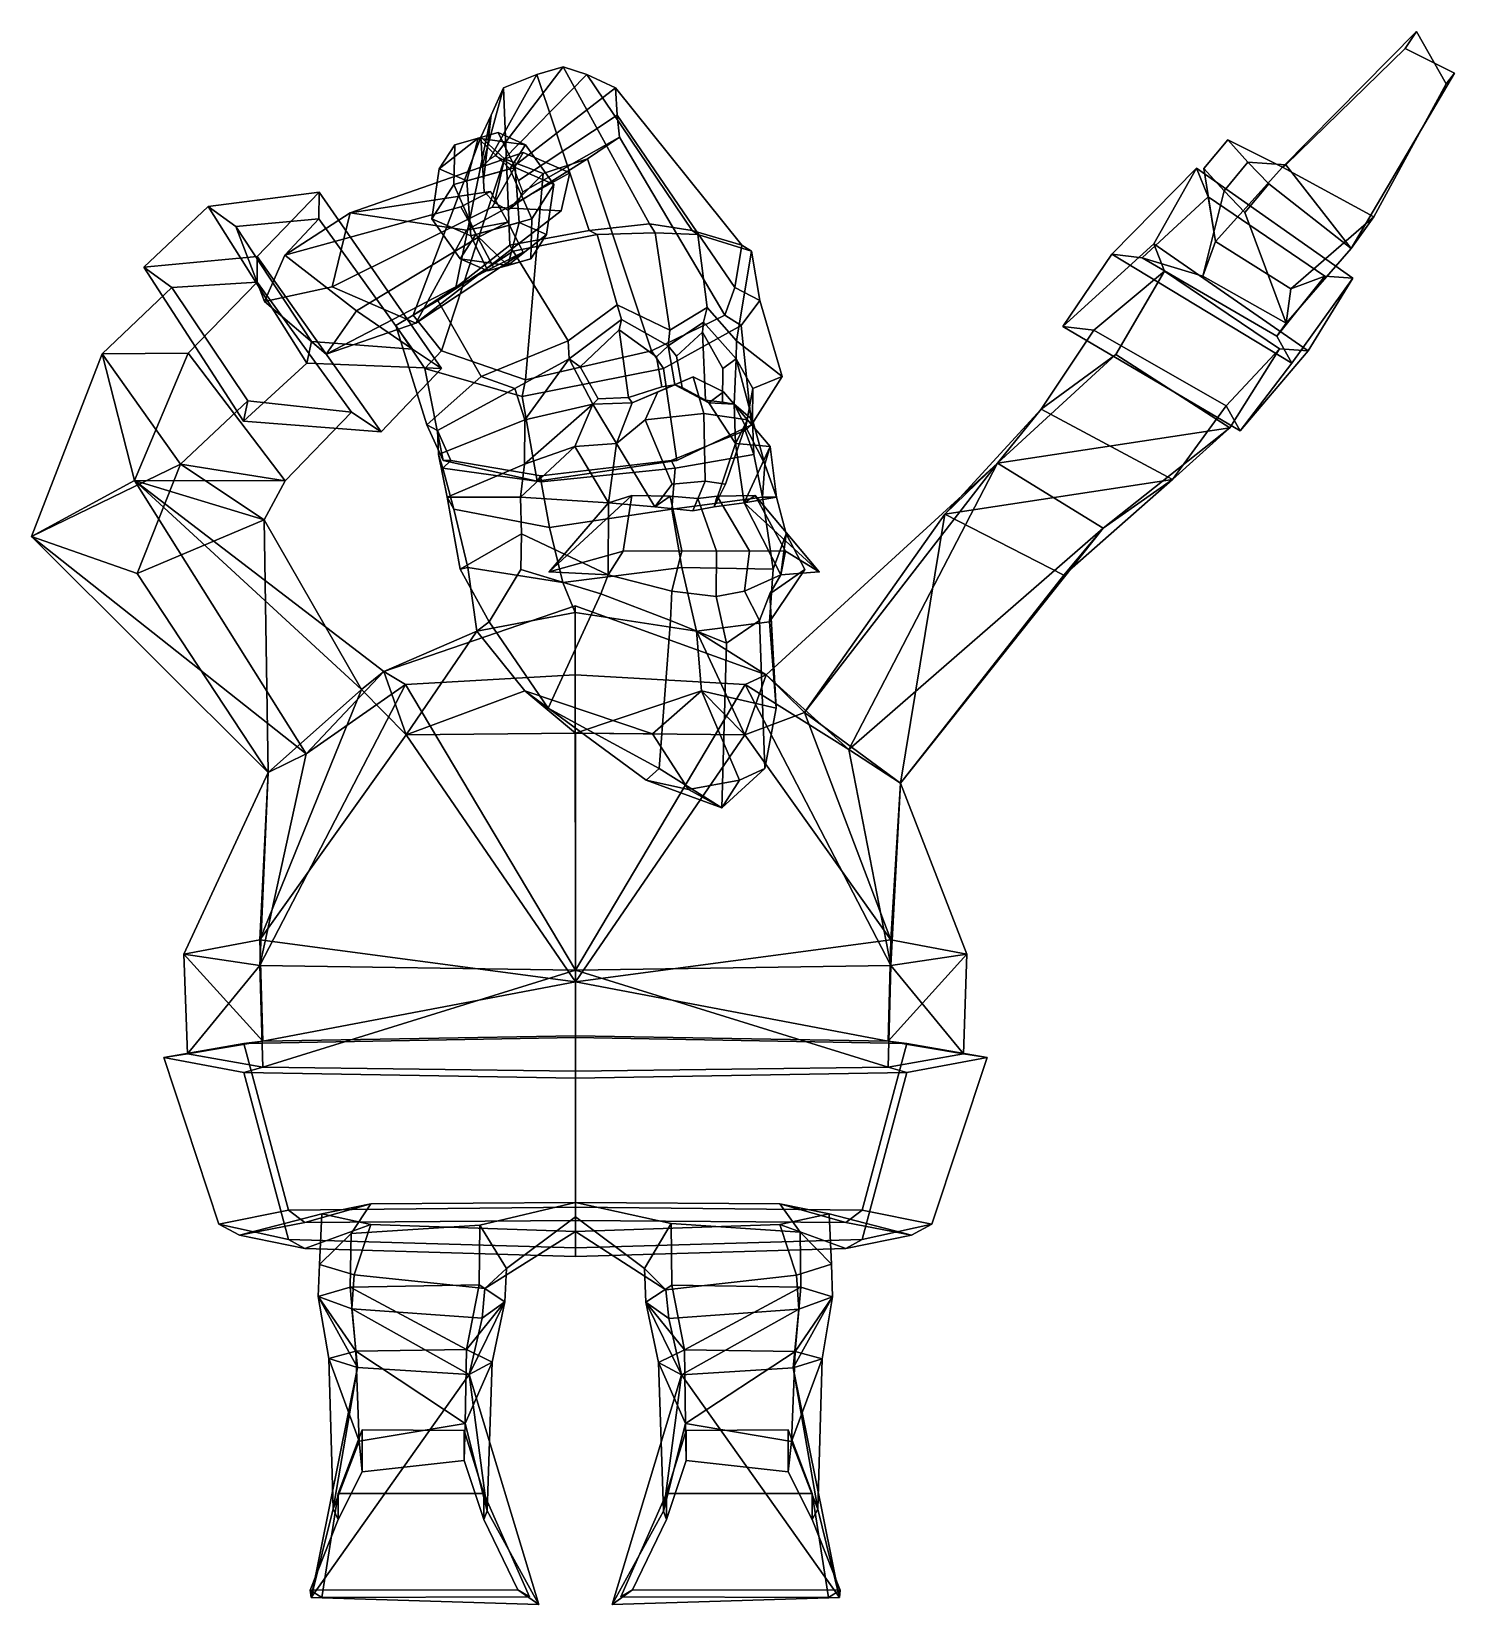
# Model space of a CAD drawing. Extents: x -178 to 283, y -155 to 354.
import ezdxf

# ---------------------------------------------------------------- set-up
doc = ezdxf.new("R2010")
doc.units = 0

msp = doc.modelspace()

# ---------------------------------------------------------------- linework, layer by layer
for p in [(-10.361293, 178.797607, 113.734016), (77.02845, 178.797607, 71.863884)]:
    msp.add_point(p)
for points in [[(266.557526, 348.113434, 124.853149), (270.262878, 353.639252, 104.407433), (226.905182, 309.691589, 73.431564), (227.957047, 310.440277, 115.276894)], [(279.830994, 336.703613, 94.548981), (256.51474, 293.680939, 59.778767), (226.905182, 309.691589, 73.431564), (270.262878, 353.639252, 104.407433)], [(282.57077, 340.102966, 117.53241), (279.830994, 336.703613, 94.548981), (270.262878, 353.639252, 104.407433), (266.557526, 348.113434, 124.853149)], [(282.57077, 340.102966, 117.53241), (266.557526, 348.113434, 124.853149), (227.957047, 310.440277, 115.276894), (249.164307, 283.452698, 96.710899)], [(-27.741543, 313.363983, -33.632057), (-29.712366, 312.091064, -31.933413), (-14.298647, 339.700562, 15.071064), (-5.738976, 342.209229, 12.179092)], [(-27.741543, 313.363983, -33.632057), (-5.738976, 342.209229, 12.179092), (1.878371, 339.700562, 7.320341), (-25.1828, 312.091064, -34.103615)], [(22.14016, 291.345551, 70.306992), (-5.738976, 342.209229, 12.179092), (-14.298647, 339.700562, 15.071064), (2.656755, 289.277283, 72.310898)], [(22.14016, 291.345551, 70.306992), (35.910252, 289.277283, 56.378494), (1.878371, 339.700562, 7.320341), (-5.738976, 342.209229, 12.179092)], [(-29.712366, 312.091064, -31.933413), (-32.015461, 309.909851, -29.537312), (-25.130266, 335.401886, 18.188847), (-14.298647, 339.700562, 15.071064)], [(-25.1828, 312.091064, -34.103615), (1.878371, 339.700562, 7.320341), (11.095313, 335.401886, 0.832469), (-21.872299, 309.909851, -34.397095)], [(-23.037796, 284.507721, 72.287842), (2.656755, 289.277283, 72.310898), (-14.298647, 339.700562, 15.071064), (-25.130266, 335.401886, 18.188847)], [(51.992603, 284.507721, 36.339314), (11.095313, 335.401886, 0.832469), (1.878371, 339.700562, 7.320341), (35.910252, 289.277283, 56.378494)], [(282.57077, 340.102966, 117.53241), (249.164307, 283.452698, 96.710899), (256.51474, 293.680939, 59.778767), (279.830994, 336.703613, 94.548981)], [(-40.464367, 270.790222, 55.409634), (-23.037796, 284.507721, 72.287842), (-25.130266, 335.401886, 18.188847), (-29.043781, 326.548065, 15.796566)], [(-32.015461, 309.909851, -29.537312), (-31.608181, 305.417358, -27.070009), (-29.043781, 326.548065, 15.796566), (-25.130266, 335.401886, 18.188847)], [(-21.872299, 309.909851, -34.397095), (11.095313, 335.401886, 0.832469), (11.683138, 326.548065, -3.716491), (-20.204643, 305.417328, -32.533661)], [(49.758331, 270.790222, 12.182171), (11.683138, 326.548065, -3.716491), (11.095313, 335.401886, 0.832469), (51.992603, 284.507721, 36.339314)], [(-54.262428, 261.852936, 40.130558), (-40.464367, 270.790222, 55.409634), (-29.043781, 326.548065, 15.796566), (-32.445652, 319.406189, 13.984265)], [(-31.608181, 305.417358, -27.070009), (-31.348269, 301.793488, -25.046902), (-32.445652, 319.406189, 13.984265), (-29.043781, 326.548065, 15.796566)], [(-20.204643, 305.417328, -32.533661), (11.683138, 326.548065, -3.716491), (12.402373, 319.406189, -7.503294), (-18.790819, 301.793488, -31.063416)], [(46.496693, 261.852905, -8.145107), (12.402373, 319.406189, -7.503294), (11.683138, 326.548065, -3.716491), (49.758331, 270.790222, 12.182171)], [(-21.355183, 309.606171, -20.324215), (-26.850473, 320.921295, -31.793781), (-40.817333, 317.008148, -31.600382), (-41.107315, 304.072174, -20.050686)], [(-26.850473, 320.921295, -31.793781), (-33.322216, 319.124664, -45.301369), (-40.817333, 317.008148, -31.600382)], [(-26.850473, 320.921295, -31.793781), (-17.948025, 317.008148, -42.557503), (-33.322216, 319.124664, -45.301369)], [(-21.355183, 309.606171, -20.324215), (-8.765238, 304.072144, -35.546391), (-17.948025, 317.008148, -42.557503), (-26.850473, 320.921295, -31.793781)], [(-45.096813, 250.357635, 17.023771), (-54.262428, 261.852936, 40.130558), (-32.445652, 319.406189, 13.984265), (-24.75149, 312.424805, 6.93302)], [(-41.107315, 304.072174, -20.050686), (-40.817333, 317.008148, -31.600382), (-45.881771, 309.181854, -42.170692), (-48.269543, 293.004059, -34.99942)], [(-40.817333, 317.008148, -31.600382), (-33.322216, 319.124664, -45.301369), (-45.881771, 309.181854, -42.170692)], [(-33.322216, 319.124664, -45.301369), (-36.97937, 305.268677, -52.934444), (-45.881771, 309.181854, -42.170692)], [(-33.322216, 319.124664, -45.301369), (-23.012465, 309.181854, -53.127815), (-36.97937, 305.268677, -52.934444)], [(-17.948025, 317.008148, -42.557503), (-23.012465, 309.181854, -53.127815), (-33.322216, 319.124664, -45.301369)], [(-31.348269, 301.793488, -25.046902), (-28.008711, 298.251099, -24.54756), (-24.75149, 312.424805, 6.93302), (-32.445652, 319.406189, 13.984265)], [(-8.765238, 304.072144, -35.546391), (-15.927464, 293.004059, -50.495125), (-23.012465, 309.181854, -53.127815), (-17.948025, 317.008148, -42.557503)], [(-18.790819, 301.793488, -31.063416), (12.402373, 319.406189, -7.503294), (2.085867, 312.424805, -5.925277), (-20.494251, 298.251099, -28.147882)], [(22.745481, 250.357635, -15.4808), (2.085867, 312.424805, -5.925277), (12.402373, 319.406189, -7.503294), (46.496693, 261.852905, -8.145107)], [(215.742249, 311.342255, 135.20694), (209.243805, 318.555817, 129.288788), (201.463547, 309.29541, 124.687202), (208.023224, 302.058197, 130.498077)], [(209.243805, 318.555817, 129.288788), (226.905182, 309.691589, 73.431564), (205.294388, 285.708252, 65.131004), (201.463547, 309.29541, 124.687202)], [(215.742249, 311.342255, 135.20694), (227.957047, 310.440277, 115.276894), (226.905182, 309.691589, 73.431564), (209.243805, 318.555817, 129.288788)], [(-28.783052, 296.746155, 175.678116), (-18.717821, 314.465881, 167.915482), (-74.703773, 294.925812, 132.495865), (-80.481178, 271.039581, 159.245331)], [(-3.592435, 307.919769, 154.107407), (-37.101326, 289.315857, 114.966408), (-74.703773, 294.925812, 132.495865), (-18.717821, 314.465881, 167.915482)], [(-17.977732, 240.947815, -13.425528), (-45.096813, 250.357635, 17.023771), (-24.75149, 312.424805, 6.93302), (-12.216139, 307.721558, -1.339776)], [(-6.474927, 295.586456, 168.728119), (-3.592435, 307.919769, 154.107407), (-18.717821, 314.465881, 167.915482), (-28.783052, 296.746155, 175.678116)], [(-28.008711, 298.251099, -24.54756), (-23.700367, 295.864594, -25.197458), (-12.216139, 307.721558, -1.339776), (-24.75149, 312.424805, 6.93302)], [(-20.494251, 298.251099, -28.147882), (2.085867, 312.424805, -5.925277), (-12.216139, 307.721558, -1.339776), (-23.700367, 295.864594, -25.197458)], [(-17.977732, 240.947815, -13.425528), (-12.216139, 307.721558, -1.339776), (2.085867, 312.424805, -5.925277), (22.745481, 250.357635, -15.4808)], [(222.494736, 304.352448, 140.324265), (215.742249, 311.342255, 135.20694), (208.023224, 302.058197, 130.498077), (214.697311, 295.062714, 135.699341)], [(222.494736, 304.352448, 140.324265), (249.164307, 283.452698, 96.710899), (227.957047, 310.440277, 115.276894), (215.742249, 311.342255, 135.20694)], [(-6.474927, 295.586456, 168.728119), (-53.472275, 259.236755, 133.675018), (-37.101326, 289.315857, 114.966408), (-3.592435, 307.919769, 154.107407)], [(-45.881771, 309.181854, -42.170692), (-36.97937, 305.268677, -52.934444), (-35.679604, 287.470032, -50.221615), (-48.269543, 293.004059, -34.99942)], [(-21.355183, 309.606171, -20.324215), (-41.107315, 304.072174, -20.050686), (-34.022263, 287.894409, -17.417965), (-20.055403, 291.807556, -17.611364)], [(-23.012465, 309.181854, -53.127815), (-15.927464, 293.004059, -50.495125), (-35.679604, 287.470032, -50.221615), (-36.97937, 305.268677, -52.934444)], [(-21.355183, 309.606171, -20.324215), (-20.055403, 291.807556, -17.611364), (-11.152958, 287.894379, -28.375088), (-8.765238, 304.072144, -35.546391)], [(155.909668, 258.229919, 99.586098), (171.726044, 281.595886, 116.939362), (199.12236, 309.442383, 55.299026), (185.268173, 284.921112, 39.291721)], [(171.726044, 281.595886, 116.939362), (181.508286, 280.423676, 110.198814), (202.839325, 300.126709, 64.501984), (199.12236, 309.442383, 55.299026)], [(249.7108, 273.79361, 61.157749), (235.168579, 250.300171, 42.893097), (185.268173, 284.921112, 39.291721), (199.12236, 309.442383, 55.299026)], [(249.7108, 273.79361, 61.157749), (199.12236, 309.442383, 55.299026), (202.839325, 300.126709, 64.501984), (240.587646, 274.512878, 67.940025)], [(208.023224, 302.058197, 130.498077), (201.463547, 309.29541, 124.687202), (205.294388, 285.708252, 65.131004), (201.190582, 274.458862, 98.276993)], [(256.51474, 293.680939, 59.778767), (229.610886, 270.412384, 58.779236), (205.294388, 285.708252, 65.131004), (226.905182, 309.691589, 73.431564)], [(-120.577148, 296.954132, 123.075157), (-84.711464, 301.697052, 72.523125), (-104.743248, 280.837158, 57.926662), (-141.389908, 277.341125, 106.366638)], [(-120.577148, 296.954132, 123.075157), (-111.669861, 290.581055, 119.945847), (-84.790703, 293.016449, 83.007996), (-84.711464, 301.697052, 72.523125)], [(-64.667671, 224.074707, 77.464432), (-104.743248, 280.837158, 57.926662), (-84.711464, 301.697052, 72.523125), (-45.08828, 244.544006, 94.637573)], [(-29.266064, 301.819, 95.100327), (-38.861542, 296.919525, 87.932045), (-95.849274, 281.273407, 103.51133), (-74.703773, 294.925812, 132.495865)], [(-45.08828, 244.544006, 94.637573), (-84.711464, 301.697052, 72.523125), (-84.790703, 293.016449, 83.007996), (-54.481331, 250.876404, 98.402222)], [(-23.715633, 291.932556, 95.961197), (-29.266064, 301.819, 95.100327), (-74.703773, 294.925812, 132.495865), (-37.101326, 289.315857, 114.966408)], [(-41.107315, 304.072174, -20.050686), (-48.269543, 293.004059, -34.99942), (-39.0867, 280.068115, -27.988276), (-34.022263, 287.894409, -17.417965)], [(-23.715633, 291.932556, 95.961197), (-33.390217, 287.003479, 88.886108), (-38.861542, 296.919525, 87.932045), (-29.266064, 301.819, 95.100327)], [(-8.765238, 304.072144, -35.546391), (-11.152958, 287.894379, -28.375088), (-16.217396, 280.068085, -38.945396), (-15.927464, 293.004059, -50.495125)], [(214.697311, 295.062714, 135.699341), (208.023224, 302.058197, 130.498077), (201.190582, 274.458862, 98.276993), (228.15239, 259.301208, 87.460609)], [(222.494736, 304.352448, 140.324265), (214.697311, 295.062714, 135.699341), (228.15239, 259.301208, 87.460609), (249.164307, 283.452698, 96.710899)], [(-109.147346, 227.56842, 126.998383), (-88.678696, 246.31897, 146.925934), (-120.577148, 296.954132, 123.075157), (-141.389908, 277.341125, 106.366638)], [(-88.678696, 246.31897, 146.925934), (-87.202888, 253.358582, 136.718491), (-111.669861, 290.581055, 119.945847), (-120.577148, 296.954132, 123.075157)], [(-33.390217, 287.003479, 88.886108), (-72.597061, 263.291046, 92.261497), (-95.849274, 281.273407, 103.51133), (-38.861542, 296.919525, 87.932045)], [(-6.474927, 295.586456, 168.728119), (-28.783052, 296.746155, 175.678116), (-80.481178, 271.039581, 159.245331), (-53.472275, 259.236755, 133.675018)], [(201.190582, 274.458862, 98.276993), (205.294388, 285.708252, 65.131004), (202.839325, 300.126709, 64.501984), (181.508286, 280.423676, 110.198814)], [(229.610886, 270.412384, 58.779236), (240.587646, 274.512878, 67.940025), (202.839325, 300.126709, 64.501984), (205.294388, 285.708252, 65.131004)], [(-102.453819, 266.264587, 124.146935), (-95.849274, 281.273407, 103.51133), (-84.790703, 293.016449, 83.007996), (-111.669861, 290.581055, 119.945847)], [(-82.457329, 249.216064, 116.077087), (-102.453819, 266.264587, 124.146935), (-111.669861, 290.581055, 119.945847), (-87.202888, 253.358582, 136.718491)], [(-80.481178, 271.039581, 159.245331), (-74.703773, 294.925812, 132.495865), (-95.849274, 281.273407, 103.51133), (-102.453819, 266.264587, 124.146935)], [(-72.597061, 263.291046, 92.261497), (-54.481331, 250.876404, 98.402222), (-84.790703, 293.016449, 83.007996), (-95.849274, 281.273407, 103.51133)], [(-18.715405, 282.268219, 97.457588), (-23.715633, 291.932556, 95.961197), (-37.101326, 289.315857, 114.966408), (-53.472275, 259.236755, 133.675018)], [(-39.0867, 280.068115, -27.988276), (-48.269543, 293.004059, -34.99942), (-35.679604, 287.470032, -50.221615), (-30.184301, 276.154907, -38.752029)], [(-16.217396, 280.068085, -38.945396), (-30.184301, 276.154907, -38.752029), (-35.679604, 287.470032, -50.221615), (-15.927464, 293.004059, -50.495125)], [(-20.055403, 291.807556, -17.611364), (-34.022263, 287.894409, -17.417965), (-23.712542, 277.951569, -25.24439)], [(-18.715405, 282.268219, 97.457588), (-28.346281, 277.351654, 90.276855), (-33.390217, 287.003479, 88.886108), (-23.715633, 291.932556, 95.961197)], [(-20.055403, 291.807556, -17.611364), (-23.712542, 277.951569, -25.24439), (-11.152958, 287.894379, -28.375088)], [(23.985706, 288.464752, 74.158951), (22.14016, 291.345551, 70.306992), (2.656755, 289.277283, 72.310898), (5.198182, 287.894928, 76.777199)], [(23.985706, 288.464752, 74.158951), (37.798542, 287.894928, 61.15773), (35.910252, 289.277283, 56.378494), (22.14016, 291.345551, 70.306992)], [(249.164307, 283.452698, 96.710899), (228.15239, 259.301208, 87.460609), (229.610886, 270.412384, 58.779236), (256.51474, 293.680939, 59.778767)], [(-28.346281, 277.351654, 90.276855), (-82.457329, 249.216064, 116.077087), (-72.597061, 263.291046, 92.261497), (-33.390217, 287.003479, 88.886108)], [(-34.022263, 287.894409, -17.417965), (-39.0867, 280.068115, -27.988276), (-23.712542, 277.951569, -25.24439)], [(-11.152958, 287.894379, -28.375088), (-23.712542, 277.951569, -25.24439), (-16.217396, 280.068085, -38.945396)], [(5.198182, 287.894928, 76.777199), (2.656755, 289.277283, 72.310898), (-23.037796, 284.507721, 72.287842), (-21.925587, 282.590118, 77.288055)], [(11.642553, 265.244019, 85.145683), (5.198182, 287.894928, 76.777199), (-21.925587, 282.590118, 77.288055), (-4.158229, 253.547638, 84.383217)], [(28.716187, 256.967163, 84.032234), (23.985706, 288.464752, 74.158951), (5.198182, 287.894928, 76.777199), (11.642553, 265.244019, 85.145683)], [(28.716187, 256.967163, 84.032234), (40.755695, 264.367371, 71.541206), (37.798542, 287.894928, 61.15773), (23.985706, 288.464752, 74.158951)], [(37.798542, 287.894928, 61.15773), (55.192539, 282.590118, 40.339252), (51.992603, 284.507721, 36.339314), (35.910252, 289.277283, 56.378494)], [(40.755695, 264.367371, 71.541206), (50.321682, 253.547638, 58.28083), (55.192539, 282.590118, 40.339252), (37.798542, 287.894928, 61.15773)], [(-141.389908, 277.341125, 106.366638), (-104.743248, 280.837158, 57.926662), (-104.755272, 272.507843, 67.909904), (-132.352402, 270.848511, 103.22316)], [(-64.667671, 224.074707, 77.464432), (-74.229492, 230.495148, 81.327545), (-104.755272, 272.507843, 67.909904), (-104.743248, 280.837158, 57.926662)], [(-18.715405, 282.268219, 97.457588), (-53.472275, 259.236755, 133.675018), (-82.457329, 249.216064, 116.077087), (-28.346281, 277.351654, 90.276855)], [(-21.925587, 282.590118, 77.288055), (-23.037796, 284.507721, 72.287842), (-40.464367, 270.790222, 55.409634), (-46.348824, 266.611115, 61.022053)], [(-4.158229, 253.547638, 84.383217), (-21.925587, 282.590118, 77.288055), (-46.348824, 266.611115, 61.022053), (-32.344894, 242.004272, 81.523933)], [(-23.712542, 277.951569, -25.24439), (-39.0867, 280.068115, -27.988276), (-30.184301, 276.154907, -38.752029)], [(-23.712542, 277.951569, -25.24439), (-30.184301, 276.154907, -38.752029), (-16.217396, 280.068085, -38.945396)], [(55.192539, 282.590118, 40.339252), (57.819523, 266.611084, 11.11296), (49.758331, 270.790222, 12.182171), (51.992603, 284.507721, 36.339314)], [(50.321682, 253.547638, 58.28083), (65.022499, 242.004272, 34.873306), (57.819523, 266.611084, 11.11296), (55.192539, 282.590118, 40.339252)], [(155.909668, 258.229919, 99.586098), (185.268173, 284.921112, 39.291721), (188.750092, 276.036438, 48.122417), (165.878418, 257.009247, 92.75174)], [(213.256485, 224.452393, 95.754478), (229.974289, 246.33136, 115.990097), (171.726044, 281.595886, 116.939362), (155.909668, 258.229919, 99.586098)], [(229.974289, 246.33136, 115.990097), (225.093979, 255.07605, 108.530922), (181.508286, 280.423676, 110.198814), (171.726044, 281.595886, 116.939362)], [(228.15239, 259.301208, 87.460609), (201.190582, 274.458862, 98.276993), (181.508286, 280.423676, 110.198814), (225.093979, 255.07605, 108.530922)], [(235.168579, 250.300171, 42.893097), (225.92305, 251.001862, 49.802502), (188.750092, 276.036438, 48.122417), (185.268173, 284.921112, 39.291721)], [(-109.147346, 227.56842, 126.998383), (-141.389908, 277.341125, 106.366638), (-132.352402, 270.848511, 103.22316), (-107.769592, 234.078003, 117.543755)], [(173.008011, 249.119873, 29.821257), (148.832748, 231.473816, 73.724289), (165.878418, 257.009247, 92.75174), (188.750092, 276.036438, 48.122417)], [(225.92305, 251.001862, 49.802502), (209.930084, 225.361084, 30.022058), (173.008011, 249.119873, 29.821257), (188.750092, 276.036438, 48.122417)], [(-132.352402, 270.848511, 103.22316), (-104.755272, 272.507843, 67.909904), (-127.06208, 249.593262, 51.040607), (-154.908432, 249.328491, 84.985718)], [(-129.607132, 213.60614, 97.184196), (-107.769592, 234.078003, 117.543755), (-132.352402, 270.848511, 103.22316), (-154.908432, 249.328491, 84.985718)], [(-127.06208, 249.593262, 51.040607), (-104.755272, 272.507843, 67.909904), (-74.229492, 230.495148, 81.327545), (-95.76651, 208.267639, 62.70623)], [(-53.472275, 259.236755, 133.675018), (-80.481178, 271.039581, 159.245331), (-102.453819, 266.264587, 124.146935), (-82.457329, 249.216064, 116.077087)], [(-46.348824, 266.611115, 61.022053), (-40.464367, 270.790222, 55.409634), (-54.262428, 261.852936, 40.130558), (-59.960636, 258.47168, 42.370621)], [(57.819523, 266.611084, 11.11296), (51.812977, 258.47168, -11.182306), (46.496693, 261.852905, -8.145107), (49.758331, 270.790222, 12.182171)], [(213.256485, 224.452393, 95.754478), (235.168579, 250.300171, 42.893097), (249.7108, 273.79361, 61.157749), (229.974289, 246.33136, 115.990097)], [(229.974289, 246.33136, 115.990097), (249.7108, 273.79361, 61.157749), (240.587646, 274.512878, 67.940025), (225.093979, 255.07605, 108.530922)], [(228.15239, 259.301208, 87.460609), (225.093979, 255.07605, 108.530922), (240.587646, 274.512878, 67.940025), (229.610886, 270.412384, 58.779236)], [(-32.344894, 242.004272, 81.523933), (-46.348824, 266.611115, 61.022053), (-59.960636, 258.47168, 42.370621), (-49.900585, 226.317017, 54.743912)], [(11.642553, 265.244019, 85.145683), (-4.158229, 253.547638, 84.383217), (-3.839819, 247.760498, 84.416626), (13.12624, 260.424896, 84.859856)], [(28.716187, 256.967163, 84.032234), (11.642553, 265.244019, 85.145683), (13.12624, 260.424896, 84.859856), (28.186314, 251.891815, 82.9263)], [(65.022499, 242.004272, 34.873306), (55.152279, 226.317017, 4.411027), (51.812977, 258.47168, -11.182306), (57.819523, 266.611084, 11.11296)], [(-82.457329, 249.216064, 116.077087), (-87.202888, 253.358582, 136.718491), (-54.481331, 250.876404, 98.402222), (-72.597061, 263.291046, 92.261497)], [(-59.960636, 258.47168, 42.370621), (-54.262428, 261.852936, 40.130558), (-45.096813, 250.357635, 17.023771), (-50.493042, 244.631287, 17.682398)], [(12.281796, 257.116455, 83.65551), (13.12624, 260.424896, 84.859856), (-3.839819, 247.760498, 84.416626), (-0.237077, 245.141602, 83.266327)], [(12.281796, 257.116455, 83.65551), (24.385998, 248.396851, 82.724792), (28.186314, 251.891815, 82.9263), (13.12624, 260.424896, 84.859856)], [(51.812977, 258.47168, -11.182306), (26.640076, 244.631287, -19.273588), (22.745481, 250.357635, -15.4808), (46.496693, 261.852905, -8.145107)], [(28.716187, 256.967163, 84.032234), (28.186314, 251.891815, 82.9263), (39.594238, 259.541046, 72.499603), (40.755695, 264.367371, 71.541206)], [(40.755695, 264.367371, 71.541206), (39.594238, 259.541046, 72.499603), (50.148197, 247.760498, 58.549915), (50.321682, 253.547638, 58.28083)], [(-49.900585, 226.317017, 54.743912), (-59.960636, 258.47168, 42.370621), (-50.493042, 244.631287, 17.682398), (-44.605114, 214.849426, 28.04089)], [(15.30235, 235.214294, 88.020638), (12.281796, 257.116455, 83.65551), (-0.237077, 245.141602, 83.266327), (5.571005, 234.789032, 87.309174)], [(24.385998, 248.396851, 82.724792), (12.281796, 257.116455, 83.65551), (15.30235, 235.214294, 88.020638), (26.096895, 238.636963, 86.295715)], [(55.152279, 226.317017, 4.411027), (31.023439, 214.849426, -8.194229), (26.640076, 244.631287, -19.273588), (51.812977, 258.47168, -11.182306)], [(39.29678, 256.296722, 70.785797), (39.594238, 259.541046, 72.499603), (28.186314, 251.891815, 82.9263), (30.842268, 248.57901, 79.76226)], [(30.842268, 248.57901, 79.76226), (32.688015, 238.450684, 83.614639), (40.277969, 234.363098, 75.673546), (39.29678, 256.296722, 70.785797)], [(39.29678, 256.296722, 70.785797), (45.816414, 244.559631, 58.691959), (50.148197, 247.760498, 58.549915), (39.594238, 259.541046, 72.499603)], [(40.277969, 234.363098, 75.673546), (45.751286, 233.66507, 66.478249), (45.816414, 244.559631, 58.691959), (39.29678, 256.296722, 70.785797)], [(148.832748, 231.473816, 73.724289), (191.347427, 208.631348, 67.967369), (208.726379, 232.549622, 88.856987), (165.878418, 257.009247, 92.75174)], [(213.256485, 224.452393, 95.754478), (155.909668, 258.229919, 99.586098), (165.878418, 257.009247, 92.75174), (208.726379, 232.549622, 88.856987)], [(-154.908432, 249.328491, 84.985718), (-127.06208, 249.593262, 51.040607), (-144.446762, 208.350342, 22.841238)], [(-95.76651, 208.267639, 62.70623), (-144.446762, 208.350342, 22.841238), (-127.06208, 249.593262, 51.040607)], [(-88.678696, 246.31897, 146.925934), (-45.08828, 244.544006, 94.637573), (-54.481331, 250.876404, 98.402222), (-87.202888, 253.358582, 136.718491)], [(-50.493042, 244.631287, 17.682398), (-45.096813, 250.357635, 17.023771), (-17.977732, 240.947815, -13.425528), (-19.095364, 235.543762, -15.758205)], [(-21.40147, 238.168518, 78.132401), (-3.839819, 247.760498, 84.416626), (-4.158229, 253.547638, 84.383217), (-32.344894, 242.004272, 81.523933)], [(26.640076, 244.631287, -19.273588), (-19.095364, 235.543762, -15.758205), (-17.977732, 240.947815, -13.425528), (22.745481, 250.357635, -15.4808)], [(26.096895, 238.636963, 86.295715), (30.375074, 239.278259, 87.494606), (28.186314, 251.891815, 82.9263), (24.385998, 248.396851, 82.724792)], [(32.688015, 238.450684, 83.614639), (30.842268, 248.57901, 79.76226), (28.186314, 251.891815, 82.9263), (30.375074, 239.278259, 87.494606)], [(55.522148, 238.168518, 41.276791), (65.022499, 242.004272, 34.873306), (50.321682, 253.547638, 58.28083), (50.148197, 247.760498, 58.549915)], [(191.347427, 208.631348, 67.967369), (209.930084, 225.361084, 30.022058), (225.92305, 251.001862, 49.802502), (208.726379, 232.549622, 88.856987)], [(213.256485, 224.452393, 95.754478), (208.726379, 232.549622, 88.856987), (225.92305, 251.001862, 49.802502), (235.168579, 250.300171, 42.893097)], [(-154.908432, 249.328491, 84.985718), (-144.446762, 208.350342, 22.841238), (-177.785873, 190.216736, 44.381771)], [(-129.607132, 213.60614, 97.184196), (-154.908432, 249.328491, 84.985718), (-177.785873, 190.216736, 44.381771)], [(-109.147346, 227.56842, 126.998383), (-64.667671, 224.074707, 77.464432), (-45.08828, 244.544006, 94.637573), (-88.678696, 246.31897, 146.925934)], [(-44.605114, 214.849426, 28.04089), (-50.493042, 244.631287, 17.682398), (-19.095364, 235.543762, -15.758205), (-14.205112, 208.117676, -5.551456)], [(-18.178802, 228.004272, 80.604843), (-3.839819, 247.760498, 84.416626), (-21.40147, 238.168518, 78.132401)], [(31.023439, 214.849426, -8.194229), (-14.205112, 208.117676, -5.551456), (-19.095364, 235.543762, -15.758205), (26.640076, 244.631287, -19.273588)], [(3.850772, 233.055237, 89.837135), (-3.839819, 247.760498, 84.416626), (-18.178802, 228.004272, 80.604843)], [(5.571005, 234.789032, 87.309174), (-0.237077, 245.141602, 83.266327), (-3.839819, 247.760498, 84.416626), (3.850772, 233.055237, 89.837135)], [(45.751286, 233.66507, 66.478249), (49.553642, 233.055237, 67.939995), (50.148197, 247.760498, 58.549915), (45.816414, 244.559631, 58.691959)], [(49.553642, 233.055237, 67.939995), (55.429668, 228.004272, 45.337578), (50.148197, 247.760498, 58.549915)], [(55.429668, 228.004272, 45.337578), (55.522148, 238.168518, 41.276791), (50.148197, 247.760498, 58.549915)], [(148.832748, 231.473816, 73.724289), (173.008011, 249.119873, 29.821257), (134.697327, 213.941833, 17.203588)], [(209.930084, 225.361084, 30.022058), (134.697327, 213.941833, 17.203588), (173.008011, 249.119873, 29.821257)], [(-32.344894, 242.004272, 81.523933), (-49.900585, 226.317017, 54.743912), (-46.432446, 224.577545, 54.854836), (-21.40147, 238.168518, 78.132401)], [(15.30235, 235.214294, 88.020638), (16.504438, 233.440857, 90.458664), (30.375074, 239.278259, 87.494606), (26.096895, 238.636963, 86.295715)], [(36.319523, 241.856628, 99.34449), (30.375074, 239.278259, 87.494606), (16.504438, 233.440857, 90.458664), (24.888054, 237.088196, 102.703537)], [(39.700668, 230.071533, 106.401489), (36.319523, 241.856628, 99.34449), (24.888054, 237.088196, 102.703537), (20.704411, 228.0354, 109.230103)], [(36.319523, 241.856628, 99.34449), (46.100361, 237.088196, 92.540306), (41.376476, 233.440857, 78.541992), (30.375074, 239.278259, 87.494606)], [(40.277969, 234.363098, 75.673546), (32.688015, 238.450684, 83.614639), (30.375074, 239.278259, 87.494606), (41.376476, 233.440857, 78.541992)], [(39.700668, 230.071533, 106.401489), (53.808247, 228.0354, 93.369408), (46.100361, 237.088196, 92.540306), (36.319523, 241.856628, 99.34449)], [(65.022499, 242.004272, 34.873306), (55.522148, 238.168518, 41.276791), (53.065575, 224.577545, 7.183387), (55.152279, 226.317017, 4.411027)], [(-21.40147, 238.168518, 78.132401), (-46.432446, 224.577545, 54.854836), (-46.136562, 216.800537, 58.716309), (-18.178802, 228.004272, 80.604843)], [(15.30235, 235.214294, 88.020638), (5.571005, 234.789032, 87.309174), (3.850772, 233.055237, 89.837135), (16.504438, 233.440857, 90.458664)], [(20.704411, 228.0354, 109.230103), (24.888054, 237.088196, 102.703537), (16.504438, 233.440857, 90.458664), (11.434929, 220.343658, 97.468178)], [(40.277969, 234.363098, 75.673546), (41.376476, 233.440857, 78.541992), (49.553642, 233.055237, 67.939995), (45.751286, 233.66507, 66.478249)], [(53.808247, 228.0354, 93.369408), (50.015831, 220.343658, 78.983315), (41.376476, 233.440857, 78.541992), (46.100361, 237.088196, 92.540306)], [(55.522148, 238.168518, 41.276791), (55.429668, 228.004272, 45.337578), (55.889557, 216.800537, 9.833597), (53.065575, 224.577545, 7.183387)], [(-95.76651, 208.267639, 62.70623), (-74.229492, 230.495148, 81.327545), (-107.769592, 234.078003, 117.543755), (-129.607132, 213.60614, 97.184196)], [(-109.147346, 227.56842, 126.998383), (-107.769592, 234.078003, 117.543755), (-74.229492, 230.495148, 81.327545), (-64.667671, 224.074707, 77.464432)], [(-18.295189, 213.593353, 85.627045), (3.850772, 233.055237, 89.837135), (-18.178802, 228.004272, 80.604843)], [(-1.998923, 219.311218, 100.979645), (3.850772, 233.055237, 89.837135), (-18.295189, 213.593353, 85.627045)], [(-1.998923, 219.311218, 100.979645), (11.434929, 220.343658, 97.468178), (3.850772, 233.055237, 89.837135)], [(11.434929, 220.343658, 97.468178), (16.504438, 233.440857, 90.458664), (3.850772, 233.055237, 89.837135)], [(40.187424, 208.108826, 107.417427), (39.700668, 230.071533, 106.401489), (20.704411, 228.0354, 109.230103), (29.470116, 207.191193, 107.204117)], [(40.187424, 208.108826, 107.417427), (46.736691, 207.191193, 98.931358), (53.808247, 228.0354, 93.369408), (39.700668, 230.071533, 106.401489)], [(50.015831, 220.343658, 78.983315), (49.553642, 233.055237, 67.939995), (41.376476, 233.440857, 78.541992)], [(61.170151, 219.311218, 70.714104), (59.416599, 213.593353, 48.39381), (49.553642, 233.055237, 67.939995)], [(59.416599, 213.593353, 48.39381), (55.429668, 228.004272, 45.337578), (49.553642, 233.055237, 67.939995)], [(61.170151, 219.311218, 70.714104), (49.553642, 233.055237, 67.939995), (50.015831, 220.343658, 78.983315)], [(191.347427, 208.631348, 67.967369), (148.832748, 231.473816, 73.724289), (117.692482, 197.506409, 58.916214)], [(148.832748, 231.473816, 73.724289), (134.697327, 213.941833, 17.203588), (117.692482, 197.506409, 58.916214)], [(-49.900585, 226.317017, 54.743912), (-44.605114, 214.849426, 28.04089), (-42.115105, 214.846558, 27.661547), (-46.432446, 224.577545, 54.854836)], [(-46.136562, 216.800537, 58.716309), (-46.432446, 224.577545, 54.854836), (-42.115105, 214.846558, 27.661547), (-44.686008, 212.351746, 27.28174)], [(-18.178802, 228.004272, 80.604843), (-46.136562, 216.800537, 58.716309), (-43.312042, 202.949341, 64.658516), (-18.295189, 213.593353, 85.627045)], [(29.470116, 207.191193, 107.204117), (20.704411, 228.0354, 109.230103), (11.434929, 220.343658, 97.468178), (23.82382, 199.885559, 98.545914)], [(55.152279, 226.317017, 4.411027), (53.065575, 224.577545, 7.183387), (29.167549, 214.846558, -6.491367), (31.023439, 214.849426, -8.194229)], [(55.889557, 216.800537, 9.833597), (30.482483, 212.351746, -8.732955), (29.167549, 214.846558, -6.491367), (53.065575, 224.577545, 7.183387)], [(46.736691, 207.191193, 98.931358), (43.092815, 199.885559, 89.313759), (50.015831, 220.343658, 78.983315), (53.808247, 228.0354, 93.369408)], [(55.429668, 228.004272, 45.337578), (59.416599, 213.593353, 48.39381), (58.750687, 202.94931, 15.758262), (55.889557, 216.800537, 9.833597)], [(209.930084, 225.361084, 30.022058), (168.882629, 192.976318, 19.584141), (134.697327, 213.941833, 17.203588)], [(191.347427, 208.631348, 67.967369), (168.882629, 192.976318, 19.584141), (209.930084, 225.361084, 30.022058)], [(-19.635706, 202.989044, 89.440468), (-1.998923, 219.311218, 100.979645), (-18.295189, 213.593353, 85.627045)], [(8.872218, 201.0784, 98.879608), (-1.998923, 219.311218, 100.979645), (-19.635706, 202.989044, 89.440468)], [(8.872218, 201.0784, 98.879608), (11.434929, 220.343658, 97.468178), (-1.998923, 219.311218, 100.979645)], [(23.82382, 199.885559, 98.545914), (11.434929, 220.343658, 97.468178), (8.872218, 201.0784, 98.879608)], [(43.092815, 199.885559, 89.313759), (52.721615, 201.0784, 77.870506), (50.015831, 220.343658, 78.983315)], [(52.721615, 201.0784, 77.870506), (61.170151, 219.311218, 70.714104), (50.015831, 220.343658, 78.983315)], [(52.721615, 201.0784, 77.870506), (63.228516, 202.989014, 49.738598), (61.170151, 219.311218, 70.714104)], [(63.228516, 202.989014, 49.738598), (59.416599, 213.593353, 48.39381), (61.170151, 219.311218, 70.714104)], [(-43.312042, 202.949341, 64.658516), (-46.136562, 216.800537, 58.716309), (-44.686008, 212.351746, 27.28174), (-41.168602, 199.099182, 28.704645)], [(-44.686008, 212.351746, 27.28174), (-42.115105, 214.846558, 27.661547), (-13.046762, 209.898254, -3.133789), (-12.869741, 207.976044, -2.764316)], [(-44.605114, 214.849426, 28.04089), (-14.205112, 208.117676, -5.551456), (-13.046762, 209.898254, -3.133789), (-42.115105, 214.846558, 27.661547)], [(31.023439, 214.849426, -8.194229), (29.167549, 214.846558, -6.491367), (-13.046762, 209.898254, -3.133789), (-14.205112, 208.117676, -5.551456)], [(30.482483, 212.351746, -8.732955), (-12.869741, 207.976044, -2.764316), (-13.046762, 209.898254, -3.133789), (29.167549, 214.846558, -6.491367)], [(58.750687, 202.94931, 15.758262), (29.387388, 199.099182, -5.10011), (30.482483, 212.351746, -8.732955), (55.889557, 216.800537, 9.833597)], [(72.3144, 133.323059, 46.820297), (134.697327, 213.941833, 17.203588), (59.938877, 145.480957, 0.054298)], [(86.632607, 121.280334, -25.414387), (59.938877, 145.480957, 0.054298), (134.697327, 213.941833, 17.203588)], [(72.3144, 133.323059, 46.820297), (117.692482, 197.506409, 58.916214), (134.697327, 213.941833, 17.203588)], [(86.632607, 121.280334, -25.414387), (134.697327, 213.941833, 17.203588), (168.882629, 192.976318, 19.584141)], [(-129.607132, 213.60614, 97.184196), (-177.785873, 190.216736, 44.381771), (-143.615219, 178.23175, 71.240341)], [(-129.607132, 213.60614, 97.184196), (-143.615219, 178.23175, 71.240341), (-102.519508, 195.579285, 52.699955)], [(-129.607132, 213.60614, 97.184196), (-102.519508, 195.579285, 52.699955), (-95.76651, 208.267639, 62.70623)], [(-41.168602, 199.099182, 28.704645), (-44.686008, 212.351746, 27.28174), (-12.869741, 207.976044, -2.764316), (-10.198932, 193.171509, 2.810091)], [(-18.295189, 213.593353, 85.627045), (-43.312042, 202.949341, 64.658516), (-19.635706, 202.989044, 89.440468)], [(29.387388, 199.099182, -5.10011), (-10.198932, 193.171509, 2.810091), (-12.869741, 207.976044, -2.764316), (30.482483, 212.351746, -8.732955)], [(59.416599, 213.593353, 48.39381), (63.228516, 202.989014, 49.738598), (58.750687, 202.94931, 15.758262)], [(-88.875992, 119.959473, -21.020523), (-177.785873, 190.216736, 44.381771), (-144.446762, 208.350342, 22.841238)], [(-70.994591, 140.763489, 43.455334), (-63.826859, 146.577515, -0.751533), (-144.446762, 208.350342, 22.841238)], [(-70.994591, 140.763489, 43.455334), (-144.446762, 208.350342, 22.841238), (-102.519508, 195.579285, 52.699955)], [(-88.875992, 119.959473, -21.020523), (-144.446762, 208.350342, 22.841238), (-63.826859, 146.577515, -0.751533)], [(-95.76651, 208.267639, 62.70623), (-102.519508, 195.579285, 52.699955), (-144.446762, 208.350342, 22.841238)], [(40.187424, 208.108826, 107.417427), (29.470116, 207.191193, 107.204117), (23.82382, 199.885559, 98.545914), (36.151394, 198.51416, 99.550728)], [(40.187424, 208.108826, 107.417427), (36.151394, 198.51416, 99.550728), (43.092815, 199.885559, 89.313759), (46.736691, 207.191193, 98.931358)], [(191.347427, 208.631348, 67.967369), (117.692482, 197.506409, 58.916214), (156.175354, 177.684631, 55.561119)], [(191.347427, 208.631348, 67.967369), (156.175354, 177.684631, 55.561119), (168.882629, 192.976318, 19.584141)], [(-19.253275, 191.051453, 93.701088), (-19.635706, 202.989044, 89.440468), (-43.312042, 202.949341, 64.658516), (-39.143307, 179.695587, 72.418434)], [(-39.143307, 179.695587, 72.418434), (-43.312042, 202.949341, 64.658516), (-41.168602, 199.099182, 28.704645), (-36.649738, 180.198425, 36.426937)], [(-36.649738, 180.198425, 36.426937), (-41.168602, 199.099182, 28.704645), (-10.198932, 193.171509, 2.810091), (-5.858897, 175.392151, 11.868449)], [(-19.253275, 191.051453, 93.701088), (8.791493, 177.838684, 114.037941), (8.872218, 201.0784, 98.879608), (-19.635706, 202.989044, 89.440468)], [(13.672064, 185.489563, 119.918411), (16.442833, 203.507629, 109.578552), (-10.361293, 178.797607, 113.734016)], [(16.442833, 203.507629, 109.578552), (8.872218, 201.0784, 98.879608), (-10.361293, 178.797607, 113.734016)], [(-10.361293, 178.797607, 113.734016), (8.872218, 201.0784, 98.879608), (8.791493, 177.838684, 114.037941)], [(32.57412, 180.198425, 3.260432), (-5.858897, 175.392151, 11.868449), (-10.198932, 193.171509, 2.810091), (29.387388, 199.099182, -5.10011)], [(16.442833, 203.507629, 109.578552), (28.876842, 203.253326, 103.838791), (23.82382, 199.885559, 98.545914), (8.872218, 201.0784, 98.879608)], [(28.876842, 203.253326, 103.838791), (16.442833, 203.507629, 109.578552), (13.672064, 185.489563, 119.918411), (32.63147, 185.554657, 120.216194)], [(37.732868, 202.485168, 102.851509), (36.151394, 198.51416, 99.550728), (23.82382, 199.885559, 98.545914), (28.876842, 203.253326, 103.838791)], [(32.63147, 185.554657, 120.216194), (43.839951, 185.526184, 115.597984), (37.732868, 202.485168, 102.851509), (28.876842, 203.253326, 103.838791)], [(62.186142, 179.695557, 23.869511), (32.57412, 180.198425, 3.260432), (29.387388, 199.099182, -5.10011), (58.750687, 202.94931, 15.758262)], [(37.732868, 202.485168, 102.851509), (44.05151, 203.253326, 96.568306), (43.092815, 199.885559, 89.313759), (36.151394, 198.51416, 99.550728)], [(54.462376, 185.554657, 109.756584), (44.05151, 203.253326, 96.568306), (37.732868, 202.485168, 102.851509), (43.839951, 185.526184, 115.597984)], [(56.315926, 203.507629, 90.474571), (52.721615, 201.0784, 77.870506), (43.092815, 199.885559, 89.313759), (44.05151, 203.253326, 96.568306)], [(44.05151, 203.253326, 96.568306), (54.462376, 185.554657, 109.756584), (66.110336, 185.489563, 94.794205), (56.315926, 203.507629, 90.474571)], [(56.315926, 203.507629, 90.474571), (77.02845, 178.797607, 71.863884), (52.721615, 201.0784, 77.870506)], [(66.309341, 191.051453, 52.706364), (63.228516, 202.989014, 49.738598), (52.721615, 201.0784, 77.870506), (64.585655, 177.838684, 87.30587)], [(77.02845, 178.797607, 71.863884), (64.585655, 177.838684, 87.30587), (52.721615, 201.0784, 77.870506)], [(66.110336, 185.489563, 94.794205), (77.02845, 178.797607, 71.863884), (56.315926, 203.507629, 90.474571)], [(66.309341, 191.051453, 52.706364), (62.186142, 179.695557, 23.869511), (58.750687, 202.94931, 15.758262), (63.228516, 202.989014, 49.738598)], [(-143.615219, 178.23175, 71.240341), (-101.189621, 113.923889, 20.154669), (-102.519508, 195.579285, 52.699955)], [(-101.189621, 113.923889, 20.154669), (-70.994591, 140.763489, 43.455334), (-102.519508, 195.579285, 52.699955)], [(103.319687, 110.382904, 15.270849), (117.692482, 197.506409, 58.916214), (72.3144, 133.323059, 46.820297)], [(156.175354, 177.684631, 55.561119), (117.692482, 197.506409, 58.916214), (103.319687, 110.382904, 15.270849)], [(-101.189621, 113.923889, 20.154669), (-177.785873, 190.216736, 44.381771), (-88.875992, 119.959473, -21.020523)], [(-143.615219, 178.23175, 71.240341), (-177.785873, 190.216736, 44.381771), (-101.189621, 113.923889, 20.154669)], [(-29.723145, 162.645386, 78.433769), (-19.453409, 179.605957, 101.311668), (-19.253275, 191.051453, 93.701088), (-39.143307, 179.695587, 72.418434)], [(-19.253275, 191.051453, 93.701088), (-19.453409, 179.605957, 101.311668), (6.401754, 171.738403, 107.577072), (8.791493, 177.838684, 114.037941)], [(60.971401, 162.645386, 34.98024), (62.186142, 179.695557, 23.869511), (66.309341, 191.051453, 52.706364), (72.365959, 179.605927, 57.319206)], [(66.309341, 191.051453, 52.706364), (64.585655, 177.838684, 87.30587), (61.047871, 171.738403, 81.395042), (72.365959, 179.605927, 57.319206)], [(103.319687, 110.382904, 15.270849), (86.632607, 121.280334, -25.414387), (168.882629, 192.976318, 19.584141)], [(156.175354, 177.684631, 55.561119), (103.319687, 110.382904, 15.270849), (168.882629, 192.976318, 19.584141)], [(8.791493, 177.838684, 114.037941), (13.672064, 185.489563, 119.918411), (-10.361293, 178.797607, 113.734016)], [(32.63147, 185.554657, 120.216194), (13.672064, 185.489563, 119.918411), (8.791493, 177.838684, 114.037941), (29.408012, 172.533691, 115.648109)], [(43.839951, 185.526184, 115.597984), (32.63147, 185.554657, 120.216194), (29.408012, 172.533691, 115.648109), (43.713684, 170.837891, 115.33445)], [(43.839951, 185.526184, 115.597984), (43.713684, 170.837891, 115.33445), (52.922119, 172.533691, 104.382034), (54.462376, 185.554657, 109.756584)], [(54.462376, 185.554657, 109.756584), (52.922119, 172.533691, 104.382034), (64.585655, 177.838684, 87.30587), (66.110336, 185.489563, 94.794205)], [(64.585655, 177.838684, 87.30587), (77.02845, 178.797607, 71.863884), (66.110336, 185.489563, 94.794205)], [(-29.723145, 162.645386, 78.433769), (-39.143307, 179.695587, 72.418434), (-36.649738, 180.198425, 36.426937), (-33.712032, 159.62616, 41.663593)], [(-33.712032, 159.62616, 41.663593), (-36.649738, 180.198425, 36.426937), (-5.858897, 175.392151, 11.868449), (-1.858863, 165.61792, 12.685771)], [(6.401754, 171.738403, 107.577072), (-19.453409, 179.605957, 101.311668), (-29.723145, 162.645386, 78.433769), (-10.613279, 134.681946, 96.588074)], [(37.321217, 159.62616, 30.448689), (-1.858863, 165.61792, 12.685771), (-5.858897, 175.392151, 11.868449), (32.57412, 180.198425, 3.260432)], [(60.971401, 162.645386, 34.98024), (37.321217, 159.62616, 30.448689), (32.57412, 180.198425, 3.260432), (62.186142, 179.695557, 23.869511)], [(61.047871, 171.738403, 81.395042), (63.14542, 134.681946, 61.24884), (60.971401, 162.645386, 34.98024), (72.365959, 179.605927, 57.319206)], [(28.911612, 163.079102, 121.473938), (29.408012, 172.533691, 115.648109), (8.791493, 177.838684, 114.037941), (6.401754, 171.738403, 107.577072)], [(57.773457, 163.079102, 107.645668), (61.047871, 171.738403, 81.395042), (64.585655, 177.838684, 87.30587), (52.922119, 172.533691, 104.382034)], [(25.285917, 115.205505, 120.774536), (28.911612, 163.079102, 121.473938), (6.401754, 171.738403, 107.577072), (-10.613279, 134.681946, 96.588074)], [(47.052586, 155.738525, 122.303276), (43.713684, 170.837891, 115.33445), (29.408012, 172.533691, 115.648109), (28.911612, 163.079102, 121.473938)], [(47.052586, 155.738525, 122.303276), (57.773457, 163.079102, 107.645668), (52.922119, 172.533691, 104.382034), (43.713684, 170.837891, 115.33445)], [(59.500259, 115.205505, 104.381775), (63.14542, 134.681946, 61.24884), (61.047871, 171.738403, 81.395042), (57.773457, 163.079102, 107.645668)], [(-1.853932, 167.796265, 5.078217), (-1.857344, 145.49173, -46.094997), (-56.752666, 142.352966, -36.493587), (-63.826859, 146.577515, -0.751533)], [(-1.853932, 167.796265, 5.078217), (-63.826859, 146.577515, -0.751533), (-33.712032, 159.62616, 41.663593), (-1.858863, 165.61792, 12.685771)], [(-1.858863, 165.61792, 12.685771), (37.321217, 159.62616, 30.448689), (59.938877, 145.480957, 0.054298), (-1.853932, 167.796265, 5.078217)], [(-1.853932, 167.796265, 5.078217), (59.938877, 145.480957, 0.054298), (53.064346, 142.352966, -36.493587), (-1.857344, 145.49173, -46.094997)], [(45.540382, 102.399353, 119.147064), (47.052586, 155.738525, 122.303276), (28.911612, 163.079102, 121.473938), (25.285917, 115.205505, 120.774536)], [(45.540382, 102.399353, 119.147064), (59.500259, 115.205505, 104.381775), (57.773457, 163.079102, 107.645668), (47.052586, 155.738525, 122.303276)], [(-63.826859, 146.577515, -0.751533), (-56.614574, 126.098267, 59.291286), (-33.712032, 159.62616, 41.663593)], [(-56.614574, 126.098267, 59.291286), (-18.138674, 140.256836, 73.1996), (-33.712032, 159.62616, 41.663593)], [(-10.613279, 134.681946, 96.588074), (-29.723145, 162.645386, 78.433769), (-33.712032, 159.62616, 41.663593), (-18.138674, 140.256836, 73.1996)], [(63.14542, 134.681946, 61.24884), (38.978584, 140.256836, 60.423992), (37.321217, 159.62616, 30.448689), (60.971401, 162.645386, 34.98024)], [(52.935226, 126.098267, 59.291286), (37.321217, 159.62616, 30.448689), (38.978584, 140.256836, 60.423992)], [(59.938877, 145.480957, 0.054298), (37.321217, 159.62616, 30.448689), (52.935226, 126.098267, 59.291286)], [(-88.875992, 119.959473, -21.020523), (-63.826859, 146.577515, -0.751533), (-56.752666, 142.352966, -36.493587)], [(-70.994591, 140.763489, 43.455334), (-56.614574, 126.098267, 59.291286), (-63.826859, 146.577515, -0.751533)], [(-1.823219, 49.891602, -101.604851), (-56.752666, 142.352966, -36.493587), (-1.857344, 145.49173, -46.094997)], [(-1.823219, 49.891602, -101.604851), (-1.857344, 145.49173, -46.094997), (53.064346, 142.352966, -36.493587)], [(72.3144, 133.323059, 46.820297), (59.938877, 145.480957, 0.054298), (52.935226, 126.098267, 59.291286)], [(86.632607, 121.280334, -25.414387), (53.064346, 142.352966, -36.493587), (59.938877, 145.480957, 0.054298)], [(-103.881432, 51.417374, -67.260269), (-56.752666, 142.352966, -36.493587), (-1.823219, 49.891602, -101.604851)], [(-103.881432, 51.417374, -67.260269), (-88.875992, 119.959473, -21.020523), (-56.752666, 142.352966, -36.493587)], [(-103.881432, 59.782562, 86.966103), (-70.994591, 140.763489, 43.455334), (-101.189621, 113.923889, 20.154669)], [(-103.881432, 59.782562, 86.966103), (-56.614574, 126.098267, 59.291286), (-70.994591, 140.763489, 43.455334)], [(-1.823221, 126.563721, 67.180084), (-18.138674, 140.256836, 73.1996), (-56.614574, 126.098267, 59.291286)], [(25.285917, 115.205505, 120.774536), (-10.613279, 134.681946, 96.588074), (-18.138674, 140.256836, 73.1996), (21.116011, 111.434357, 106.855362)], [(21.116011, 111.434357, 106.855362), (-18.138674, 140.256836, 73.1996), (23.142153, 126.42395, 72.398338), (34.792675, 108.418365, 96.714867)], [(23.142153, 126.42395, 72.398338), (-18.138674, 140.256836, 73.1996), (-1.823221, 126.563721, 67.180084)], [(23.142153, 126.42395, 72.398338), (-1.823221, 126.563721, 67.180084), (38.978584, 140.256836, 60.423992)], [(-1.823221, 126.563721, 67.180084), (52.935226, 126.098267, 59.291286), (38.978584, 140.256836, 60.423992)], [(100.235001, 51.417374, -67.260269), (-1.823219, 49.891602, -101.604851), (53.064346, 142.352966, -36.493587)], [(51.265396, 111.434357, 92.410202), (34.792675, 108.418365, 96.714867), (23.142153, 126.42395, 72.398338), (38.978584, 140.256836, 60.423992)], [(59.500259, 115.205505, 104.381775), (51.265396, 111.434357, 92.410202), (38.978584, 140.256836, 60.423992), (63.14542, 134.681946, 61.24884)], [(100.235001, 51.417374, -67.260269), (53.064346, 142.352966, -36.493587), (86.632607, 121.280334, -25.414387)], [(100.234993, 59.782562, 86.966103), (72.3144, 133.323059, 46.820297), (52.935226, 126.098267, 59.291286)], [(100.234993, 59.782562, 86.966103), (103.319687, 110.382904, 15.270849), (72.3144, 133.323059, 46.820297)], [(-1.82322, 46.13768, 116.885353), (-56.614574, 126.098267, 59.291286), (-103.881432, 59.782562, 86.966103)], [(-1.82322, 46.13768, 116.885353), (-1.823221, 126.563721, 67.180084), (-56.614574, 126.098267, 59.291286)], [(-1.82322, 46.13768, 116.885353), (52.935226, 126.098267, 59.291286), (-1.823221, 126.563721, 67.180084)], [(-1.82322, 46.13768, 116.885353), (100.234993, 59.782562, 86.966103), (52.935226, 126.098267, 59.291286)], [(-103.881432, 51.417374, -67.260269), (-101.189621, 113.923889, 20.154669), (-88.875992, 119.959473, -21.020523)], [(100.235001, 51.417374, -67.260269), (86.632607, 121.280334, -25.414387), (103.319687, 110.382904, 15.270849)], [(-103.881432, 59.782562, 86.966103), (-101.189621, 113.923889, 20.154669), (-128.483368, 55.132828, 1.240331)], [(-128.483368, 55.132828, 1.240331), (-101.189621, 113.923889, 20.154669), (-103.881432, 51.417374, -67.260269)], [(45.540382, 102.399353, 119.147064), (25.285917, 115.205505, 120.774536), (21.116011, 111.434357, 106.855362)], [(45.540382, 102.399353, 119.147064), (51.265396, 111.434357, 92.410202), (59.500259, 115.205505, 104.381775)], [(45.540382, 102.399353, 119.147064), (21.116011, 111.434357, 106.855362), (34.792675, 108.418365, 96.714867)], [(45.540382, 102.399353, 119.147064), (34.792675, 108.418365, 96.714867), (51.265396, 111.434357, 92.410202)], [(100.234993, 59.782562, 86.966103), (124.836922, 55.132828, 1.240329), (103.319687, 110.382904, 15.270849)], [(124.836922, 55.132828, 1.240329), (100.235001, 51.417374, -67.260269), (103.319687, 110.382904, 15.270849)], [(-102.970993, 26.963593, 75.275688), (-103.881432, 59.782562, 86.966103), (-128.483368, 55.132828, 1.240331)], [(-102.970993, 26.963593, 75.275688), (-1.82322, 46.13768, 116.885353), (-103.881432, 59.782562, 86.966103)], [(99.324547, 26.963593, 75.275681), (100.234993, 59.782562, 86.966103), (-1.82322, 46.13768, 116.885353)], [(99.324547, 26.963593, 75.275681), (124.836922, 55.132828, 1.240329), (100.234993, 59.782562, 86.966103)], [(-102.970993, 26.963593, 75.275688), (-128.483368, 55.132828, 1.240331), (-127.360825, 22.884872, 0.077632)], [(-127.360825, 22.884872, 0.077632), (-128.483368, 55.132828, 1.240331), (-103.881432, 51.417374, -67.260269)], [(-127.360825, 22.884872, 0.077632), (-103.881432, 51.417374, -67.260269), (-102.970985, 18.579559, -79.298103)], [(-102.970985, 18.579559, -79.298103), (-103.881432, 51.417374, -67.260269), (-1.823219, 49.891602, -101.604851)], [(99.324547, 18.579559, -79.298103), (-1.823219, 49.891602, -101.604851), (100.235001, 51.417374, -67.260269)], [(99.324547, 26.963593, 75.275681), (123.714394, 22.884872, 0.07763), (124.836922, 55.132828, 1.240329)], [(123.714394, 22.884872, 0.07763), (99.324547, 18.579559, -79.298103), (100.235001, 51.417374, -67.260269)], [(123.714394, 22.884872, 0.07763), (100.235001, 51.417374, -67.260269), (124.836922, 55.132828, 1.240329)], [(-102.970993, 26.963593, 75.275688), (-1.82322, 28.652481, 105.420319), (-1.82322, 46.13768, 116.885353)], [(-102.970985, 18.579559, -79.298103), (-1.823219, 49.891602, -101.604851), (-1.837534, 17.213593, -109.457367)], [(99.324547, 18.579559, -79.298103), (-1.837534, 17.213593, -109.457367), (-1.823219, 49.891602, -101.604851)], [(99.324547, 26.963593, 75.275681), (-1.82322, 46.13768, 116.885353), (-1.82322, 28.652481, 105.420319)], [(-134.986893, 21.711288, 0.018002), (-109.071838, 26.246597, 83.634064), (-102.970993, 26.963593, 75.275688), (-127.360825, 22.884872, 0.077632)], [(-109.071838, 26.246597, 83.634064), (-134.986893, 21.711288, 0.018002), (-117.154114, -32.234879, -2.723009), (-94.619293, -27.69957, 80.893051)], [(-1.82322, 28.137695, 117.696609), (-1.82322, 28.652481, 105.420319), (-102.970993, 26.963593, 75.275688), (-109.071838, 26.246597, 83.634064)], [(-1.82322, -26.771439, 114.90667), (-1.82322, 28.137695, 117.696609), (-109.071838, 26.246597, 83.634064), (-94.619293, -27.69957, 80.893051)], [(-1.82322, 28.137695, 117.696609), (105.425392, 26.246582, 83.634056), (99.324547, 26.963593, 75.275681), (-1.82322, 28.652481, 105.420319)], [(-1.82322, -26.771439, 114.90667), (90.972855, -27.69957, 80.893051), (105.425392, 26.246582, 83.634056), (-1.82322, 28.137695, 117.696609)], [(105.425392, 26.246582, 83.634056), (90.972855, -27.69957, 80.893051), (113.507675, -32.234879, -2.723011), (131.340439, 21.711273, 0.018)], [(131.340439, 21.711273, 0.018), (123.714394, 22.884872, 0.07763), (99.324547, 26.963593, 75.275681), (105.425392, 26.246582, 83.634056)], [(-109.071838, 16.772644, -91.034317), (-134.986893, 21.711288, 0.018002), (-127.360825, 22.884872, 0.077632), (-102.970985, 18.579559, -79.298103)], [(-117.154114, -32.234879, -2.723009), (-134.986893, 21.711288, 0.018002), (-109.071838, 16.772644, -91.034317), (-94.619293, -37.173523, -93.77533)], [(113.507675, -32.234879, -2.723011), (90.972855, -37.173523, -93.77533), (105.425392, 16.772629, -91.034317), (131.340439, 21.711273, 0.018)], [(105.425392, 16.772629, -91.034317), (99.324547, 18.579559, -79.298103), (123.714394, 22.884872, 0.07763), (131.340439, 21.711273, 0.018)], [(-109.071838, 16.772644, -91.034317), (-102.970985, 18.579559, -79.298103), (-1.837534, 17.213593, -109.457367), (-1.823437, 14.974777, -125.093056)], [(-94.619293, -37.173523, -93.77533), (-109.071838, 16.772644, -91.034317), (-1.823437, 14.974777, -125.093056), (-1.823218, -39.940231, -127.882378)], [(105.425392, 16.772629, -91.034317), (-1.823437, 14.974777, -125.093056), (-1.837534, 17.213593, -109.457367), (99.324547, 18.579559, -79.298103)], [(90.972855, -37.173523, -93.77533), (-1.823218, -39.940231, -127.882378), (-1.823437, 14.974777, -125.093056), (105.425392, 16.772629, -91.034317)], [(-1.823219, -31.031784, 102.387756), (-89.314209, -31.716087, 72.294167), (-67.99353, -25.70887, 57.177807), (-1.823219, -25.272919, 81.585533)], [(-1.823219, -25.272919, 81.585533), (-67.99353, -25.70887, 57.177807), (-74.405624, -35.237747, 36.841988), (-32.74324, -32.545929, 59.625233)], [(-1.823219, -29.859543, -2.976719), (-1.823219, -25.272919, 81.585533), (-32.74324, -32.545929, 59.625233), (-24.155106, -46.641052, -2.027377)], [(-1.823219, -25.272919, 81.585533), (29.205706, -32.061157, 59.754566), (70.841339, -34.83445, 36.917198), (64.347099, -25.70887, 57.177807)], [(-1.823219, -31.031784, 102.387756), (-1.823219, -25.272919, 81.585533), (64.347099, -25.70887, 57.177807), (85.66777, -31.716087, 72.294159)], [(20.556074, -46.621849, -1.855155), (29.205706, -32.061157, 59.754566), (-1.823219, -25.272919, 81.585533), (-1.823219, -29.859543, -2.976719)], [(-94.619293, -27.69957, 80.893051), (-117.154114, -32.234879, -2.723009), (-110.522774, -35.7948, -2.903889), (-89.314209, -31.716087, 72.294167)], [(-89.314209, -31.716087, 72.294167), (-110.522774, -35.7948, -2.903889), (-83.871918, -28.948814, -2.556044), (-67.99353, -25.70887, 57.177807)], [(-110.522774, -35.7948, -2.903889), (-89.314209, -40.100121, -82.279625), (-67.99353, -32.333778, -64.9636), (-83.871918, -28.948814, -2.556044)], [(-1.82322, -26.771439, 114.90667), (-94.619293, -27.69957, 80.893051), (-89.314209, -31.716087, 72.294167), (-1.823219, -31.031784, 102.387756)], [(-67.99353, -25.70887, 57.177807), (-83.871918, -28.948814, -2.556044), (-84.57312, -45.336761, -2.942518), (-74.405624, -35.237747, 36.841988)], [(-83.871918, -28.948814, -2.556044), (-67.99353, -32.333778, -64.9636), (-73.375641, -48.59877, -45.421982), (-84.57312, -45.336761, -2.942518)], [(-1.823218, -34.629974, -90.927673), (-1.823219, -29.859543, -2.976719), (-24.155106, -46.641052, -2.027377), (-31.158644, -53.101349, -66.934723)], [(-1.82322, -26.771439, 114.90667), (-1.823219, -31.031784, 102.387756), (85.66777, -31.716087, 72.294159), (90.972855, -27.69957, 80.893051)], [(20.556074, -46.621849, -1.855155), (-1.823219, -29.859543, -2.976719), (-1.823218, -34.629974, -90.927673), (27.480165, -53.543549, -66.790886)], [(64.347099, -25.70887, 57.177807), (70.841339, -34.83445, 36.917198), (80.971077, -45.201233, -2.851922), (80.225479, -28.948814, -2.556045)], [(85.66777, -31.716087, 72.294159), (64.347099, -25.70887, 57.177807), (80.225479, -28.948814, -2.556045), (106.876328, -35.794807, -2.903891)], [(80.225479, -28.948814, -2.556045), (80.971077, -45.201233, -2.851922), (69.719742, -48.798004, -45.337345), (64.347099, -32.333786, -64.963608)], [(106.876328, -35.794807, -2.903891), (80.225479, -28.948814, -2.556045), (64.347099, -32.333786, -64.963608), (85.66777, -40.100121, -82.279625)], [(90.972855, -27.69957, 80.893051), (85.66777, -31.716087, 72.294159), (106.876328, -35.794807, -2.903891), (113.507675, -32.234879, -2.723011)], [(-117.154114, -32.234879, -2.723009), (-94.619293, -37.173523, -93.77533), (-89.314209, -40.100121, -82.279625), (-110.522774, -35.7948, -2.903889)], [(-89.314209, -40.100121, -82.279625), (-1.823218, -42.685593, -112.46981), (-1.823218, -34.629974, -90.927673), (-67.99353, -32.333778, -64.9636)], [(-74.712555, -52.591782, 13.85647), (-74.405624, -35.237747, 36.841988), (-84.57312, -45.336761, -2.942518), (-85.011635, -55.683067, -3.461516)], [(-32.938065, -51.909004, 24.222336), (-32.74324, -32.545929, 59.625233), (-74.405624, -35.237747, 36.841988), (-74.712555, -52.591782, 13.85647)], [(-67.99353, -32.333778, -64.9636), (-1.823218, -34.629974, -90.927673), (-31.158644, -53.101349, -66.934723), (-73.375641, -48.59877, -45.421982)], [(-32.938065, -51.909004, 24.222336), (-24.602568, -57.422112, -2.241328), (-24.155106, -46.641052, -2.027377), (-32.74324, -32.545929, 59.625233)], [(64.347099, -32.333786, -64.963608), (69.719742, -48.798004, -45.337345), (27.480165, -53.543549, -66.790886), (-1.823218, -34.629974, -90.927673)], [(85.66777, -40.100121, -82.279625), (64.347099, -32.333786, -64.963608), (-1.823218, -34.629974, -90.927673), (-1.823218, -42.685593, -112.46981)], [(29.323503, -52.021912, 24.308662), (29.205706, -32.061157, 59.754566), (20.556074, -46.621849, -1.855155), (20.978924, -57.543747, -2.151161)], [(29.323503, -52.021912, 24.308662), (71.09362, -52.680603, 13.925077), (70.841339, -34.83445, 36.917198), (29.205706, -32.061157, 59.754566)], [(71.09362, -52.680603, 13.925077), (81.386459, -55.767975, -3.397119), (80.971077, -45.201233, -2.851922), (70.841339, -34.83445, 36.917198)], [(113.507675, -32.234879, -2.723011), (106.876328, -35.794807, -2.903891), (85.66777, -40.100121, -82.279625), (90.972855, -37.173523, -93.77533)], [(-94.619293, -37.173523, -93.77533), (-1.823218, -39.940231, -127.882378), (-1.823218, -42.685593, -112.46981), (-89.314209, -40.100121, -82.279625)], [(90.972855, -37.173523, -93.77533), (85.66777, -40.100121, -82.279625), (-1.823218, -42.685593, -112.46981), (-1.823218, -39.940231, -127.882378)], [(-85.011635, -55.683067, -3.461516), (-84.57312, -45.336761, -2.942518), (-73.375641, -48.59877, -45.421982), (-74.122032, -59.611588, -21.499285)], [(81.386459, -55.767975, -3.397119), (70.490761, -59.705627, -21.43005), (69.719742, -48.798004, -45.337345), (80.971077, -45.201233, -2.851922)], [(-74.122032, -59.611588, -21.499285), (-73.375641, -48.59877, -45.421982), (-31.158644, -53.101349, -66.934723), (-32.02956, -62.70871, -30.171133)], [(-24.602568, -57.422112, -2.241328), (-32.02956, -62.70871, -30.171133), (-31.158644, -53.101349, -66.934723), (-24.155106, -46.641052, -2.027377)], [(20.978924, -57.543747, -2.151161), (20.556074, -46.621849, -1.855155), (27.480165, -53.543549, -66.790886), (28.396027, -62.829643, -30.083838)], [(70.490761, -59.705627, -21.43005), (28.396027, -62.829643, -30.083838), (27.480165, -53.543549, -66.790886), (69.719742, -48.798004, -45.337345)], [(-72.836632, -73.38076, 29.551973), (-74.712555, -52.591782, 13.85647), (-85.011635, -55.683067, -3.461516)], [(-72.836632, -73.38076, 29.551973), (-85.011635, -55.683067, -3.461516), (-81.63739, -75.721298, 13.673253)], [(-81.63739, -75.721298, 13.673253), (-85.011635, -55.683067, -3.461516), (-72.270172, -78.644997, -2.896883)], [(-72.270172, -78.644997, -2.896883), (-85.011635, -55.683067, -3.461516), (-74.122032, -59.611588, -21.499285)], [(-37.037636, -72.780212, 39.004566), (-32.938065, -51.909004, 24.222336), (-74.712555, -52.591782, 13.85647)], [(-37.037636, -72.780212, 39.004566), (-74.712555, -52.591782, 13.85647), (-72.836632, -73.38076, 29.551973)], [(-37.037636, -72.780212, 39.004566), (-24.602568, -57.422112, -2.241328), (-32.938065, -51.909004, 24.222336)], [(33.440826, -72.868332, 39.090916), (29.323503, -52.021912, 24.308662), (20.978924, -57.543747, -2.151161)], [(33.440826, -72.868332, 39.090916), (71.09362, -52.680603, 13.925077), (29.323503, -52.021912, 24.308662)], [(33.440826, -72.868332, 39.090916), (69.235802, -73.448059, 29.623129), (71.09362, -52.680603, 13.925077)], [(68.657333, -78.713928, -2.825323), (70.490761, -59.705627, -21.43005), (81.386459, -55.767975, -3.397119)], [(78.030556, -75.784019, 13.740742), (68.657333, -78.713928, -2.825323), (81.386459, -55.767975, -3.397119)], [(69.235802, -73.448059, 29.623129), (81.386459, -55.767975, -3.397119), (71.09362, -52.680603, 13.925077)], [(69.235802, -73.448059, 29.623129), (78.030556, -75.784019, 13.740742), (81.386459, -55.767975, -3.397119)], [(-72.270172, -78.644997, -2.896883), (-74.122032, -59.611588, -21.499285), (-36.166168, -80.879036, -10.91675)], [(-36.166168, -80.879036, -10.91675), (-74.122032, -59.611588, -21.499285), (-32.02956, -62.70871, -30.171133)], [(-37.037636, -72.780212, 39.004566), (-28.704754, -76.92382, 14.727975), (-24.602568, -57.422112, -2.241328)], [(-36.166168, -80.879036, -10.91675), (-32.02956, -62.70871, -30.171133), (-24.602568, -57.422112, -2.241328)], [(-28.704754, -76.92382, 14.727975), (-36.166168, -80.879036, -10.91675), (-24.602568, -57.422112, -2.241328)], [(33.440826, -72.868332, 39.090916), (20.978924, -57.543747, -2.151161), (25.099064, -77.017853, 14.817993)], [(32.550869, -80.969673, -10.829778), (20.978924, -57.543747, -2.151161), (28.396027, -62.829643, -30.083838)], [(25.099064, -77.017853, 14.817993), (20.978924, -57.543747, -2.151161), (32.550869, -80.969673, -10.829778)], [(32.550869, -80.969673, -10.829778), (28.396027, -62.829643, -30.083838), (70.490761, -59.705627, -21.43005)], [(68.657333, -78.713928, -2.825323), (32.550869, -80.969673, -10.829778), (70.490761, -59.705627, -21.43005)], [(-71.751892, -102.512665, 11.652215), (-72.836632, -73.38076, 29.551973), (-81.63739, -75.721298, 13.673253)], [(-80.23629, -124.392143, -6.02129), (-71.751892, -102.512665, 11.652215), (-81.63739, -75.721298, 13.673253)], [(-80.23629, -124.392143, -6.02129), (-81.63739, -75.721298, 13.673253), (-72.270172, -78.644997, -2.896883)], [(-37.465912, -96.69651, 22.036047), (-37.037636, -72.780212, 39.004566), (-72.836632, -73.38076, 29.551973)], [(-71.751892, -102.512665, 11.652215), (-37.465912, -96.69651, 22.036047), (-72.836632, -73.38076, 29.551973)], [(-37.465912, -96.69651, 22.036047), (-28.704754, -76.92382, 14.727975), (-37.037636, -72.780212, 39.004566)], [(33.831352, -96.750107, 22.103382), (33.440826, -72.868332, 39.090916), (25.099064, -77.017853, 14.817993)], [(33.831352, -96.750107, 22.103382), (69.235802, -73.448059, 29.623129), (33.440826, -72.868332, 39.090916)], [(68.115974, -102.550201, 11.707785), (69.235802, -73.448059, 29.623129), (33.831352, -96.750107, 22.103382)], [(68.115974, -102.550201, 11.707785), (78.030556, -75.784019, 13.740742), (69.235802, -73.448059, 29.623129)], [(76.603226, -124.425102, -5.969418), (78.030556, -75.784019, 13.740742), (68.115974, -102.550201, 11.707785)], [(76.603226, -124.425102, -5.969418), (68.657333, -78.713928, -2.825323), (78.030556, -75.784019, 13.740742)], [(-87.256027, -153.051422, -33.372814), (-80.23629, -124.392143, -6.02129), (-72.270172, -78.644997, -2.896883)], [(-87.256027, -153.051422, -33.372814), (-72.270172, -78.644997, -2.896883), (-36.166168, -80.879036, -10.91675)], [(-13.693111, -155.260971, -34.107449), (-87.256027, -153.051422, -33.372814), (-36.166168, -80.879036, -10.91675)], [(-30.359438, -125.050896, -5.243718), (-28.704754, -76.92382, 14.727975), (-37.465912, -96.69651, 22.036047)], [(-30.359438, -125.050896, -5.243718), (-36.166168, -80.879036, -10.91675), (-28.704754, -76.92382, 14.727975)], [(-13.693111, -155.260971, -34.107449), (-36.166168, -80.879036, -10.91675), (-30.359438, -125.050896, -5.243718)], [(10.063229, -155.32309, -34.034275), (26.727095, -125.106613, -5.175043), (32.550869, -80.969673, -10.829778)], [(10.063229, -155.32309, -34.034275), (32.550869, -80.969673, -10.829778), (83.625237, -153.080078, -33.324383)], [(26.727095, -125.106613, -5.175043), (33.831352, -96.750107, 22.103382), (25.099064, -77.017853, 14.817993)], [(26.727095, -125.106613, -5.175043), (25.099064, -77.017853, 14.817993), (32.550869, -80.969673, -10.829778)], [(83.625237, -153.080078, -33.324383), (32.550869, -80.969673, -10.829778), (68.657333, -78.713928, -2.825323)], [(83.625237, -153.080078, -33.324383), (68.657333, -78.713928, -2.825323), (76.603226, -124.425102, -5.969418)], [(-37.465912, -96.69651, 22.036047), (-71.751892, -102.512665, 11.652215), (-70.777412, -112.334427, 35.947453), (-37.787899, -108.736435, 35.947453)], [(-30.359438, -125.050896, -5.243718), (-37.465912, -96.69651, 22.036047), (-37.787899, -108.736435, 35.947453), (-31.473774, -127.827744, 43.725594)], [(-31.473774, -119.444244, 102.617195), (-37.787899, -98.998032, 87.801697), (-70.777412, -98.812729, 87.801697), (-78.613716, -119.444244, 102.617195)], [(-78.613716, -119.444244, 102.617195), (-70.777412, -98.812729, 87.801697), (-70.777412, -112.334427, 35.947453), (-78.613716, -127.827744, 43.725594)], [(-37.787899, -98.998032, 87.801697), (-37.787899, -108.736435, 35.947453), (-70.777412, -112.334427, 35.947453), (-70.777412, -98.812729, 87.801697)], [(-31.473774, -119.444244, 102.617195), (-31.473774, -127.827744, 43.725594), (-37.787899, -108.736435, 35.947453), (-37.787899, -98.998032, 87.801697)], [(26.727095, -125.106613, -5.175043), (27.673773, -127.827744, 43.725594), (33.987896, -108.736435, 35.947453), (33.831352, -96.750107, 22.103382)], [(27.673773, -119.444244, 102.617195), (74.813721, -119.444244, 102.617195), (66.977409, -98.812729, 87.801697), (33.987896, -98.998032, 87.801697)], [(27.673773, -119.444244, 102.617195), (33.987896, -98.998032, 87.801697), (33.987896, -108.736435, 35.947453), (27.673773, -127.827744, 43.725594)], [(33.831352, -96.750107, 22.103382), (33.987896, -108.736435, 35.947453), (66.977409, -112.334427, 35.947453), (68.115974, -102.550201, 11.707785)], [(33.987896, -98.998032, 87.801697), (66.977409, -98.812729, 87.801697), (66.977409, -112.334427, 35.947453), (33.987896, -108.736435, 35.947453)], [(74.813721, -119.444244, 102.617195), (74.813721, -127.827744, 43.725594), (66.977409, -112.334427, 35.947453), (66.977409, -98.812729, 87.801697)], [(-80.23629, -124.392143, -6.02129), (-78.613716, -127.827744, 43.725594), (-70.777412, -112.334427, 35.947453), (-71.751892, -102.512665, 11.652215)], [(76.603226, -124.425102, -5.969418), (68.115974, -102.550201, 11.707785), (66.977409, -112.334427, 35.947453), (74.813721, -127.827744, 43.725594)], [(-83.890282, -153.02951, 102.617195), (-78.613716, -119.444244, 102.617195), (-78.613716, -127.827744, 43.725594), (-87.594154, -150.723206, 36.317848)], [(-16.70689, -152.844193, 102.617195), (-31.473774, -119.444244, 102.617195), (-78.613716, -119.444244, 102.617195), (-83.890282, -153.02951, 102.617195)], [(-16.70689, -152.844193, 102.617195), (-20.410763, -150.61731, 32.613968), (-31.473774, -127.827744, 43.725594), (-31.473774, -119.444244, 102.617195)], [(12.906889, -152.844193, 102.617195), (80.090286, -153.02951, 102.617195), (74.813721, -119.444244, 102.617195), (27.673773, -119.444244, 102.617195)], [(12.906889, -152.844193, 102.617195), (27.673773, -119.444244, 102.617195), (27.673773, -127.827744, 43.725594), (16.610764, -150.61731, 32.613968)], [(80.090286, -153.02951, 102.617195), (83.794151, -150.723206, 36.317848), (74.813721, -127.827744, 43.725594), (74.813721, -119.444244, 102.617195)], [(-87.256027, -153.051422, -33.372814), (-87.594154, -150.723206, 36.317848), (-78.613716, -127.827744, 43.725594), (-80.23629, -124.392143, -6.02129)], [(-13.693111, -155.260971, -34.107449), (-30.359438, -125.050896, -5.243718), (-31.473774, -127.827744, 43.725594), (-20.410763, -150.61731, 32.613968)], [(10.063229, -155.32309, -34.034275), (16.610764, -150.61731, 32.613968), (27.673773, -127.827744, 43.725594), (26.727095, -125.106613, -5.175043)], [(83.625237, -153.080078, -33.324383), (76.603226, -124.425102, -5.969418), (74.813721, -127.827744, 43.725594), (83.794151, -150.723206, 36.317848)], [(-87.256027, -153.051422, -33.372814), (-13.693111, -155.260971, -34.107449), (-20.410763, -150.61731, 32.613968), (-87.594154, -150.723206, 36.317848)], [(-83.890282, -153.02951, 102.617195), (-87.594154, -150.723206, 36.317848), (-20.410763, -150.61731, 32.613968), (-16.70689, -152.844193, 102.617195)], [(83.625237, -153.080078, -33.324383), (83.794151, -150.723206, 36.317848), (16.610764, -150.61731, 32.613968), (10.063229, -155.32309, -34.034275)], [(80.090286, -153.02951, 102.617195), (12.906889, -152.844193, 102.617195), (16.610764, -150.61731, 32.613968), (83.794151, -150.723206, 36.317848)]]:
    msp.add_3dface(points)

doc.saveas('drawing.dxf')
